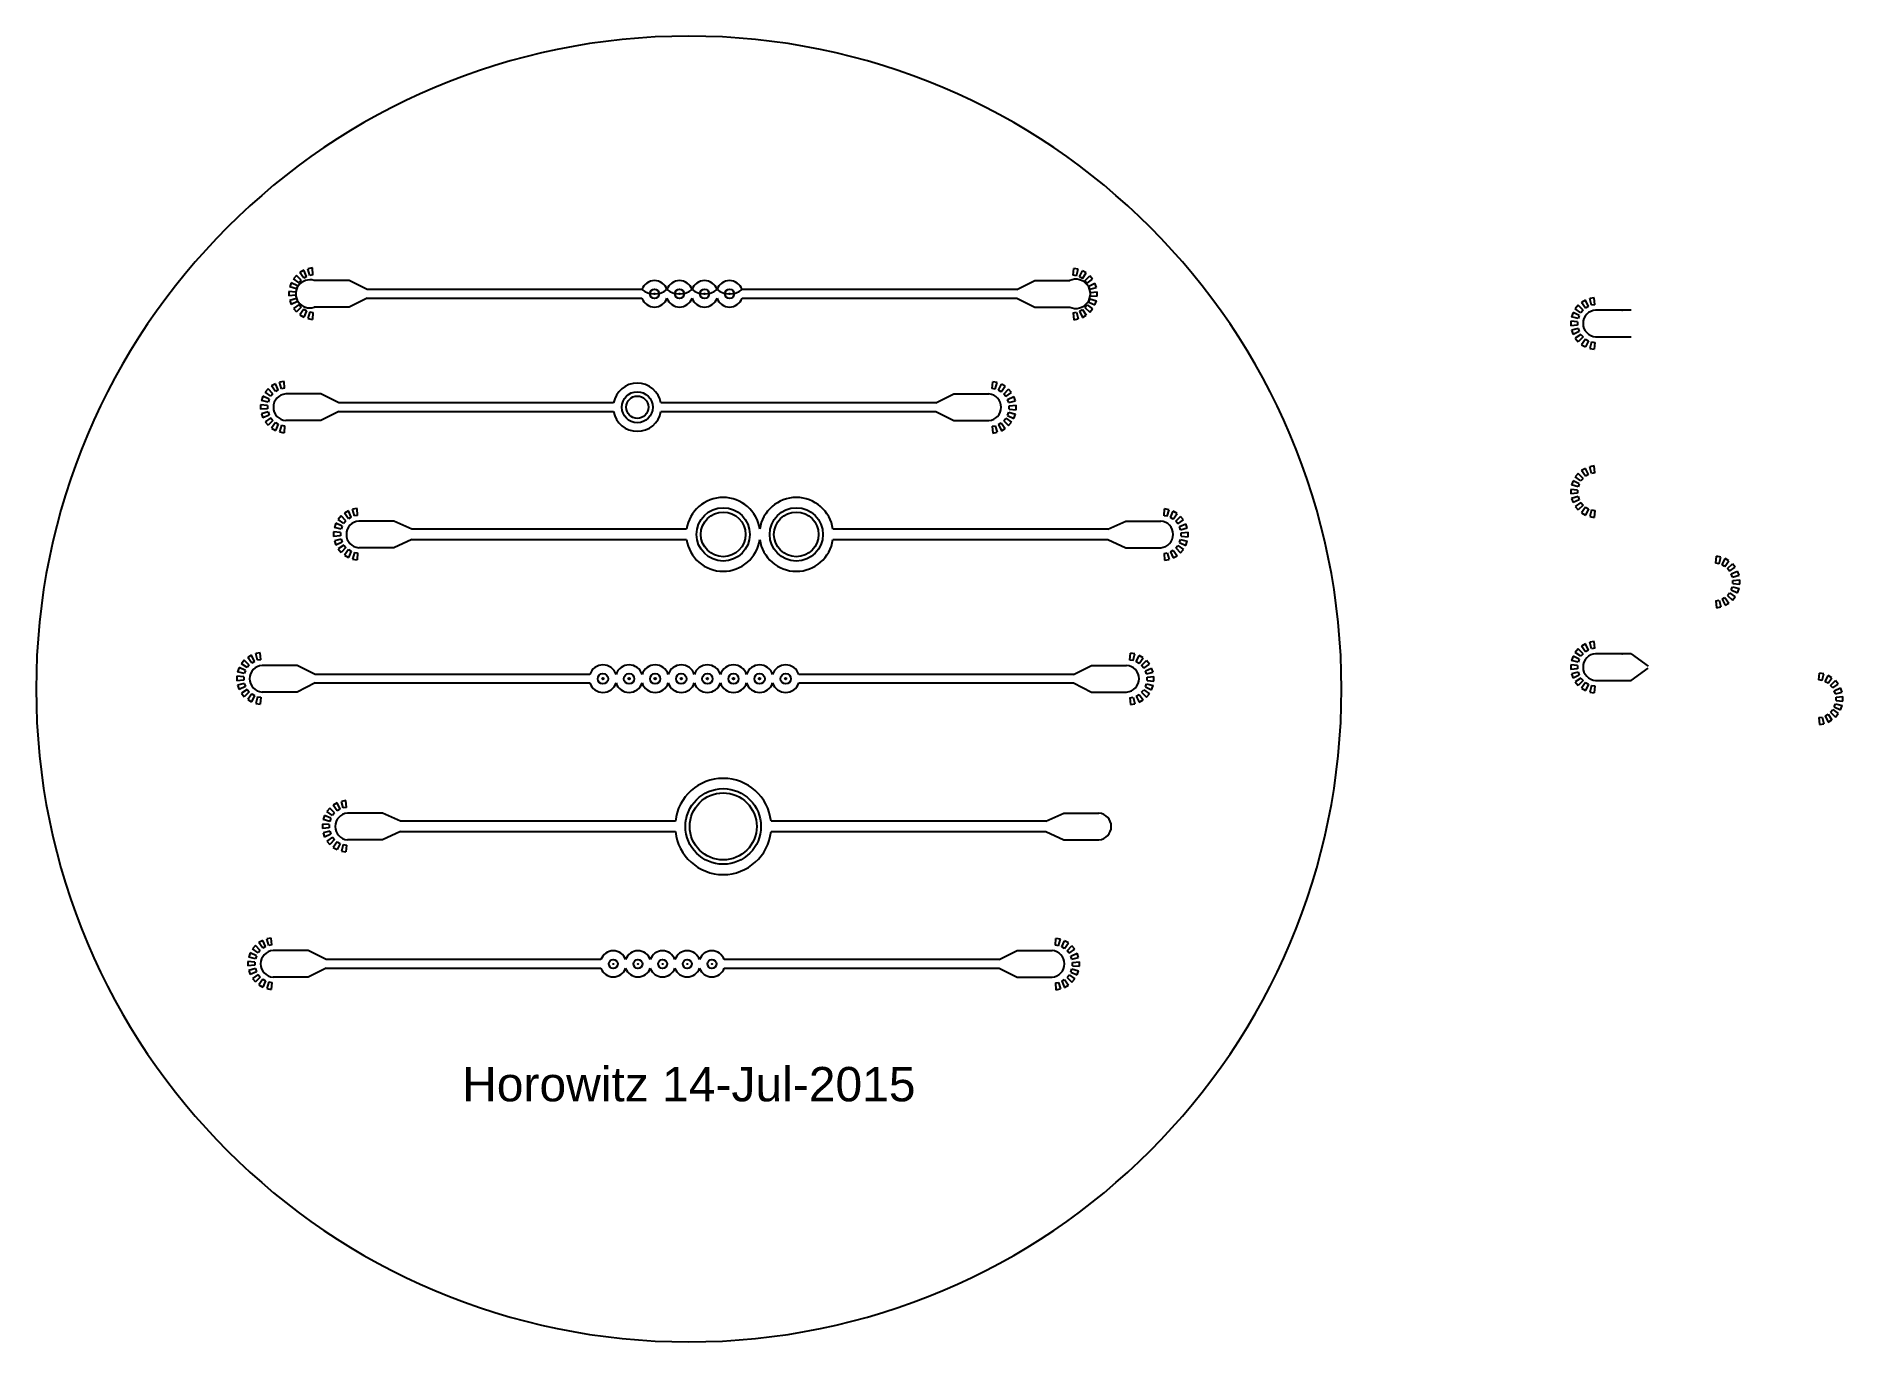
# Model space of a CAD drawing. Header units: inches. Extents: x -19000 to 33594, y -19000 to 19000.
import ezdxf
from ezdxf.enums import TextEntityAlignment as Align

# ---------------------------------------------------------------- set-up
doc = ezdxf.new("R2010")
doc.units = ezdxf.units.IN
doc.header["$MEASUREMENT"] = 0
doc.styles.get("Standard").update_dxf_attribs({"font": 'arial.ttf', "height": 1000})

msp = doc.modelspace()

# ---------------------------------------------------------------- texts
msp.add_text('Horowitz 14-Jul-2015', height=1000).set_placement((0, -12000), align=Align.CENTER)

# ---------------------------------------------------------------- linework, layer by layer
for p, q in [((-11210, 12185), (-11324, 12120)), ((-11210, 12185), (-11324, 12120)), ((-11209, 11956), (-11324, 12120)), ((-11209, 11956), (-11324, 12120)), ((-11126, 12004), (-11210, 12185)), ((-11126, 12004), (-11210, 12185)), ((-10959, 12253), (-11087, 12230)), ((-10959, 12253), (-11087, 12230)), ((-11036, 12037), (-11087, 12230)), ((-11036, 12037), (-11087, 12230)), ((-10941, 12053), (-10959, 12253)), ((-10941, 12053), (-10959, 12253)), ((11188, 12042), (11206, 12242)), ((11188, 12042), (11206, 12242)), ((11188, 12042), (11206, 12242)), ((11188, 12042), (11206, 12242)), ((11188, 12042), (11206, 12242)), ((11188, 12042), (11206, 12242)), ((11188, 12042), (11206, 12242)), ((11188, 12042), (11206, 12242)), ((11188, 12042), (11206, 12242)), ((11188, 12042), (11206, 12242)), ((11188, 12042), (11206, 12242)), ((11188, 12042), (11206, 12242)), ((11335, 12219), (11206, 12242)), ((11335, 12219), (11206, 12242)), ((11335, 12219), (11206, 12242)), ((11335, 12219), (11206, 12242)), ((11335, 12219), (11206, 12242)), ((11335, 12219), (11206, 12242)), ((11335, 12219), (11206, 12242)), ((11335, 12219), (11206, 12242)), ((11335, 12219), (11206, 12242)), ((11335, 12219), (11206, 12242)), ((11335, 12219), (11206, 12242)), ((11335, 12219), (11206, 12242)), ((11283, 12026), (11335, 12219)), ((11283, 12026), (11335, 12219)), ((11283, 12026), (11335, 12219)), ((11283, 12026), (11335, 12219)), ((11283, 12026), (11335, 12219)), ((11283, 12026), (11335, 12219)), ((11283, 12026), (11335, 12219)), ((11283, 12026), (11335, 12219)), ((11283, 12026), (11335, 12219)), ((11283, 12026), (11335, 12219)), ((11283, 12026), (11335, 12219)), ((11283, 12026), (11335, 12219)), ((11373, 11993), (11457, 12174)), ((11373, 11993), (11457, 12174)), ((11373, 11993), (11457, 12174)), ((11373, 11993), (11457, 12174)), ((11373, 11993), (11457, 12174)), ((11373, 11993), (11457, 12174)), ((11373, 11993), (11457, 12174)), ((11373, 11993), (11457, 12174)), ((11373, 11993), (11457, 12174)), ((11373, 11993), (11457, 12174)), ((11373, 11993), (11457, 12174)), ((11373, 11993), (11457, 12174)), ((11456, 11945), (11571, 12109)), ((11456, 11945), (11571, 12109)), ((11456, 11945), (11571, 12109)), ((11456, 11945), (11571, 12109)), ((11456, 11945), (11571, 12109)), ((11456, 11945), (11571, 12109)), ((11456, 11945), (11571, 12109)), ((11456, 11945), (11571, 12109)), ((11456, 11945), (11571, 12109)), ((11456, 11945), (11571, 12109)), ((11456, 11945), (11571, 12109)), ((11456, 11945), (11571, 12109)), ((11571, 12109), (11457, 12174)), ((11571, 12109), (11457, 12174)), ((11571, 12109), (11457, 12174)), ((11571, 12109), (11457, 12174)), ((11571, 12109), (11457, 12174)), ((11571, 12109), (11457, 12174)), ((11571, 12109), (11457, 12174)), ((11571, 12109), (11457, 12174)), ((11571, 12109), (11457, 12174)), ((11571, 12109), (11457, 12174)), ((11571, 12109), (11457, 12174)), ((11571, 12109), (11457, 12174)), ((-11441, 11553), (-11640, 11571)), ((-11640, 11571), (-11640, 11440)), ((-11441, 11553), (-11640, 11571)), ((-11640, 11571), (-11640, 11440)), ((-11573, 11822), (-11618, 11700)), ((-11573, 11822), (-11618, 11700)), ((-11425, 11648), (-11618, 11700)), ((-11425, 11648), (-11618, 11700)), ((-11392, 11738), (-11573, 11822)), ((-11392, 11738), (-11573, 11822)), ((-11424, 12036), (-11508, 11936)), ((-11424, 12036), (-11508, 11936)), ((-11344, 11821), (-11508, 11936)), ((-11344, 11821), (-11508, 11936)), ((-11392, 11738), (-11425, 11648)), ((-11392, 11738), (-11425, 11648)), ((-11282, 11894), (-11424, 12036)), ((-11282, 11894), (-11424, 12036)), ((-11282, 11894), (-11344, 11821)), ((-11282, 11894), (-11344, 11821)), ((-11126, 12004), (-11209, 11956)), ((-11126, 12004), (-11209, 11956)), ((-10941, 12053), (-11036, 12037)), ((-10941, 12053), (-11036, 12037)), ((-9889, 11888), (-10909, 11888)), ((-9889, 11888), (-10909, 11888)), ((-9364, 11625), (-9889, 11888)), ((-9364, 11625), (-9889, 11888)), ((-1364, 11625), (-9364, 11625)), ((-1364, 11625), (-9364, 11625)), ((9549, 11625), (1549, 11625)), ((9549, 11625), (1549, 11625)), ((9549, 11625), (10074, 11888)), ((9549, 11625), (10074, 11888)), ((10074, 11888), (11094, 11888)), ((10074, 11888), (11094, 11888)), ((11283, 12026), (11188, 12042)), ((11283, 12026), (11188, 12042)), ((11283, 12026), (11188, 12042)), ((11283, 12026), (11188, 12042)), ((11283, 12026), (11188, 12042)), ((11283, 12026), (11188, 12042)), ((11283, 12026), (11188, 12042)), ((11283, 12026), (11188, 12042)), ((11283, 12026), (11188, 12042)), ((11283, 12026), (11188, 12042)), ((11283, 12026), (11188, 12042)), ((11283, 12026), (11188, 12042)), ((11456, 11945), (11373, 11993)), ((11456, 11945), (11373, 11993)), ((11456, 11945), (11373, 11993)), ((11456, 11945), (11373, 11993)), ((11456, 11945), (11373, 11993)), ((11456, 11945), (11373, 11993)), ((11456, 11945), (11373, 11993)), ((11456, 11945), (11373, 11993)), ((11456, 11945), (11373, 11993)), ((11456, 11945), (11373, 11993)), ((11456, 11945), (11373, 11993)), ((11456, 11945), (11373, 11993)), ((11529, 11883), (11671, 12025)), ((11529, 11883), (11671, 12025)), ((11529, 11883), (11671, 12025)), ((11529, 11883), (11671, 12025)), ((11529, 11883), (11671, 12025)), ((11529, 11883), (11671, 12025)), ((11529, 11883), (11671, 12025)), ((11529, 11883), (11671, 12025)), ((11529, 11883), (11671, 12025)), ((11529, 11883), (11671, 12025)), ((11529, 11883), (11671, 12025)), ((11529, 11883), (11671, 12025)), ((11591, 11810), (11529, 11883)), ((11591, 11810), (11529, 11883)), ((11591, 11810), (11529, 11883)), ((11591, 11810), (11529, 11883)), ((11591, 11810), (11529, 11883)), ((11591, 11810), (11529, 11883)), ((11591, 11810), (11529, 11883)), ((11591, 11810), (11529, 11883)), ((11591, 11810), (11529, 11883)), ((11591, 11810), (11529, 11883)), ((11591, 11810), (11529, 11883)), ((11591, 11810), (11529, 11883)), ((11591, 11810), (11755, 11925)), ((11591, 11810), (11755, 11925)), ((11591, 11810), (11755, 11925)), ((11591, 11810), (11755, 11925)), ((11591, 11810), (11755, 11925)), ((11591, 11810), (11755, 11925)), ((11591, 11810), (11755, 11925)), ((11591, 11810), (11755, 11925)), ((11591, 11810), (11755, 11925)), ((11591, 11810), (11755, 11925)), ((11591, 11810), (11755, 11925)), ((11591, 11810), (11755, 11925)), ((11639, 11727), (11820, 11811)), ((11639, 11727), (11820, 11811)), ((11639, 11727), (11820, 11811)), ((11639, 11727), (11820, 11811)), ((11639, 11727), (11820, 11811)), ((11639, 11727), (11820, 11811)), ((11639, 11727), (11820, 11811)), ((11639, 11727), (11820, 11811)), ((11639, 11727), (11820, 11811)), ((11639, 11727), (11820, 11811)), ((11639, 11727), (11820, 11811)), ((11639, 11727), (11820, 11811)), ((11672, 11637), (11639, 11727)), ((11672, 11637), (11639, 11727)), ((11672, 11637), (11639, 11727)), ((11672, 11637), (11639, 11727)), ((11672, 11637), (11639, 11727)), ((11672, 11637), (11639, 11727)), ((11672, 11637), (11639, 11727)), ((11672, 11637), (11639, 11727)), ((11672, 11637), (11639, 11727)), ((11672, 11637), (11639, 11727)), ((11672, 11637), (11639, 11727)), ((11672, 11637), (11639, 11727)), ((11755, 11925), (11671, 12025)), ((11755, 11925), (11671, 12025)), ((11755, 11925), (11671, 12025)), ((11755, 11925), (11671, 12025)), ((11755, 11925), (11671, 12025)), ((11755, 11925), (11671, 12025)), ((11755, 11925), (11671, 12025)), ((11755, 11925), (11671, 12025)), ((11755, 11925), (11671, 12025)), ((11755, 11925), (11671, 12025)), ((11755, 11925), (11671, 12025)), ((11755, 11925), (11671, 12025)), ((11672, 11637), (11865, 11689)), ((11672, 11637), (11865, 11689)), ((11672, 11637), (11865, 11689)), ((11672, 11637), (11865, 11689)), ((11672, 11637), (11865, 11689)), ((11672, 11637), (11865, 11689)), ((11672, 11637), (11865, 11689)), ((11672, 11637), (11865, 11689)), ((11672, 11637), (11865, 11689)), ((11672, 11637), (11865, 11689)), ((11672, 11637), (11865, 11689)), ((11672, 11637), (11865, 11689)), ((11865, 11689), (11820, 11811)), ((11865, 11689), (11820, 11811)), ((11865, 11689), (11820, 11811)), ((11865, 11689), (11820, 11811)), ((11865, 11689), (11820, 11811)), ((11865, 11689), (11820, 11811)), ((11865, 11689), (11820, 11811)), ((11865, 11689), (11820, 11811)), ((11865, 11689), (11820, 11811)), ((11865, 11689), (11820, 11811)), ((11865, 11689), (11820, 11811)), ((11865, 11689), (11820, 11811)), ((-11441, 11458), (-11640, 11440)), ((-11441, 11458), (-11640, 11440)), ((-11425, 11363), (-11618, 11311)), ((-11425, 11363), (-11618, 11311)), ((-11618, 11311), (-11573, 11189)), ((-11618, 11311), (-11573, 11189)), ((-11392, 11273), (-11573, 11189)), ((-11392, 11273), (-11573, 11189)), ((-11344, 11190), (-11508, 11075)), ((-11508, 11075), (-11424, 10975)), ((-11441, 11553), (-11441, 11458)), ((-11441, 11553), (-11441, 11458)), ((-11425, 11363), (-11392, 11273)), ((-11425, 11363), (-11392, 11273)), ((-11282, 11117), (-11424, 10975)), ((-11344, 11190), (-11282, 11117)), ((-11209, 11055), (-11324, 10891)), ((-11209, 11055), (-11126, 11007)), ((-9889, 11112), (-10909, 11112)), ((-9364, 11375), (-9889, 11112)), ((-9364, 11375), (-1364, 11375)), ((-9364, 11375), (-1364, 11375)), ((1549, 11375), (9549, 11375)), ((1549, 11375), (9549, 11375)), ((9549, 11375), (10074, 11112)), ((10074, 11112), (11094, 11112)), ((11529, 11105), (11591, 11179)), ((11529, 11105), (11591, 11179)), ((11529, 11105), (11591, 11179)), ((11529, 11105), (11591, 11179)), ((11529, 11105), (11591, 11179)), ((11529, 11105), (11591, 11179)), ((11529, 11105), (11591, 11179)), ((11529, 11105), (11591, 11179)), ((11529, 11105), (11671, 10964)), ((11529, 11105), (11671, 10964)), ((11529, 11105), (11671, 10964)), ((11529, 11105), (11671, 10964)), ((11529, 11105), (11671, 10964)), ((11529, 11105), (11671, 10964)), ((11529, 11105), (11671, 10964)), ((11529, 11105), (11671, 10964)), ((11591, 11179), (11755, 11064)), ((11591, 11179), (11755, 11064)), ((11591, 11179), (11755, 11064)), ((11591, 11179), (11755, 11064)), ((11591, 11179), (11755, 11064)), ((11591, 11179), (11755, 11064)), ((11591, 11179), (11755, 11064)), ((11591, 11179), (11755, 11064)), ((11639, 11262), (11672, 11352)), ((11639, 11262), (11672, 11352)), ((11639, 11262), (11672, 11352)), ((11639, 11262), (11672, 11352)), ((11639, 11262), (11672, 11352)), ((11639, 11262), (11672, 11352)), ((11639, 11262), (11672, 11352)), ((11639, 11262), (11672, 11352)), ((11639, 11262), (11672, 11352)), ((11639, 11262), (11672, 11352)), ((11639, 11262), (11672, 11352)), ((11639, 11262), (11672, 11352)), ((11639, 11262), (11820, 11177)), ((11639, 11262), (11820, 11177)), ((11639, 11262), (11820, 11177)), ((11639, 11262), (11820, 11177)), ((11639, 11262), (11820, 11177)), ((11639, 11262), (11820, 11177)), ((11639, 11262), (11820, 11177)), ((11639, 11262), (11820, 11177)), ((11671, 10964), (11755, 11064)), ((11671, 10964), (11755, 11064)), ((11671, 10964), (11755, 11064)), ((11671, 10964), (11755, 11064)), ((11671, 10964), (11755, 11064)), ((11671, 10964), (11755, 11064)), ((11671, 10964), (11755, 11064)), ((11671, 10964), (11755, 11064)), ((11672, 11352), (11865, 11300)), ((11672, 11352), (11865, 11300)), ((11672, 11352), (11865, 11300)), ((11672, 11352), (11865, 11300)), ((11672, 11352), (11865, 11300)), ((11672, 11352), (11865, 11300)), ((11672, 11352), (11865, 11300)), ((11672, 11352), (11865, 11300)), ((11672, 11352), (11865, 11300)), ((11672, 11352), (11865, 11300)), ((11672, 11352), (11865, 11300)), ((11672, 11352), (11865, 11300)), ((11688, 11542), (11888, 11560)), ((11688, 11542), (11888, 11560)), ((11688, 11542), (11888, 11560)), ((11688, 11542), (11888, 11560)), ((11688, 11542), (11888, 11560)), ((11688, 11542), (11888, 11560)), ((11688, 11542), (11888, 11560)), ((11688, 11542), (11888, 11560)), ((11688, 11542), (11888, 11560)), ((11688, 11542), (11888, 11560)), ((11688, 11542), (11888, 11560)), ((11688, 11542), (11888, 11560)), ((11688, 11446), (11688, 11542)), ((11688, 11446), (11688, 11542)), ((11688, 11446), (11688, 11542)), ((11688, 11446), (11688, 11542)), ((11688, 11446), (11688, 11542)), ((11688, 11446), (11688, 11542)), ((11688, 11446), (11688, 11542)), ((11688, 11446), (11688, 11542)), ((11688, 11446), (11688, 11542)), ((11688, 11446), (11688, 11542)), ((11688, 11446), (11688, 11542)), ((11688, 11446), (11688, 11542)), ((11688, 11446), (11888, 11429)), ((11688, 11446), (11888, 11429)), ((11688, 11446), (11888, 11429)), ((11688, 11446), (11888, 11429)), ((11688, 11446), (11888, 11429)), ((11688, 11446), (11888, 11429)), ((11688, 11446), (11888, 11429)), ((11688, 11446), (11888, 11429)), ((11688, 11446), (11888, 11429)), ((11688, 11446), (11888, 11429)), ((11688, 11446), (11888, 11429)), ((11688, 11446), (11888, 11429)), ((11820, 11177), (11865, 11300)), ((11820, 11177), (11865, 11300)), ((11820, 11177), (11865, 11300)), ((11820, 11177), (11865, 11300)), ((11820, 11177), (11865, 11300)), ((11820, 11177), (11865, 11300)), ((11820, 11177), (11865, 11300)), ((11820, 11177), (11865, 11300)), ((11888, 11429), (11888, 11560)), ((11888, 11429), (11888, 11560)), ((11888, 11429), (11888, 11560)), ((11888, 11429), (11888, 11560)), ((11888, 11429), (11888, 11560)), ((11888, 11429), (11888, 11560)), ((11888, 11429), (11888, 11560)), ((11888, 11429), (11888, 11560)), ((11888, 11429), (11888, 11560)), ((11888, 11429), (11888, 11560)), ((11888, 11429), (11888, 11560)), ((11888, 11429), (11888, 11560)), ((25888, 11166), (25804, 11066)), ((25968, 10951), (25804, 11066)), ((26030, 11025), (25888, 11166)), ((26102, 11315), (25989, 11250)), ((26103, 11086), (25989, 11250)), ((26186, 11134), (26102, 11315)), ((26186, 11134), (26103, 11086)), ((26353, 11383), (26225, 11360)), ((26276, 11167), (26225, 11360)), ((26371, 11184), (26276, 11167)), ((26371, 11184), (26353, 11383)), ((-11324, 10891), (-11210, 10826)), ((-11126, 11007), (-11210, 10826)), ((-11036, 10974), (-11087, 10781)), ((-11087, 10781), (-10959, 10758)), ((-11036, 10974), (-10941, 10958)), ((-10941, 10958), (-10959, 10758)), ((11188, 10946), (11283, 10963)), ((11188, 10946), (11283, 10963)), ((11188, 10946), (11283, 10963)), ((11188, 10946), (11283, 10963)), ((11188, 10946), (11283, 10963)), ((11188, 10946), (11283, 10963)), ((11188, 10946), (11283, 10963)), ((11188, 10946), (11283, 10963)), ((11188, 10946), (11206, 10747)), ((11188, 10946), (11206, 10747)), ((11188, 10946), (11206, 10747)), ((11188, 10946), (11206, 10747)), ((11188, 10946), (11206, 10747)), ((11188, 10946), (11206, 10747)), ((11188, 10946), (11206, 10747)), ((11188, 10946), (11206, 10747)), ((11206, 10747), (11335, 10770)), ((11206, 10747), (11335, 10770)), ((11206, 10747), (11335, 10770)), ((11206, 10747), (11335, 10770)), ((11206, 10747), (11335, 10770)), ((11206, 10747), (11335, 10770)), ((11206, 10747), (11335, 10770)), ((11206, 10747), (11335, 10770)), ((11283, 10963), (11335, 10770)), ((11283, 10963), (11335, 10770)), ((11283, 10963), (11335, 10770)), ((11283, 10963), (11335, 10770)), ((11283, 10963), (11335, 10770)), ((11283, 10963), (11335, 10770)), ((11283, 10963), (11335, 10770)), ((11283, 10963), (11335, 10770)), ((11373, 10996), (11456, 11044)), ((11373, 10996), (11456, 11044)), ((11373, 10996), (11456, 11044)), ((11373, 10996), (11456, 11044)), ((11373, 10996), (11456, 11044)), ((11373, 10996), (11456, 11044)), ((11373, 10996), (11456, 11044)), ((11373, 10996), (11456, 11044)), ((11373, 10996), (11457, 10815)), ((11373, 10996), (11457, 10815)), ((11373, 10996), (11457, 10815)), ((11373, 10996), (11457, 10815)), ((11373, 10996), (11457, 10815)), ((11373, 10996), (11457, 10815)), ((11373, 10996), (11457, 10815)), ((11373, 10996), (11457, 10815)), ((11456, 11044), (11571, 10880)), ((11456, 11044), (11571, 10880)), ((11456, 11044), (11571, 10880)), ((11456, 11044), (11571, 10880)), ((11456, 11044), (11571, 10880)), ((11456, 11044), (11571, 10880)), ((11456, 11044), (11571, 10880)), ((11456, 11044), (11571, 10880)), ((11457, 10815), (11571, 10880)), ((11457, 10815), (11571, 10880)), ((11457, 10815), (11571, 10880)), ((11457, 10815), (11571, 10880)), ((11457, 10815), (11571, 10880)), ((11457, 10815), (11571, 10880)), ((11457, 10815), (11571, 10880)), ((11457, 10815), (11571, 10880)), ((25871, 10684), (25672, 10701)), ((25672, 10701), (25672, 10570)), ((25871, 10588), (25672, 10570)), ((25739, 10953), (25694, 10830)), ((25888, 10778), (25694, 10830)), ((25920, 10868), (25739, 10953)), ((25871, 10684), (25871, 10588)), ((25920, 10868), (25888, 10778)), ((26030, 11025), (25968, 10951)), ((27429, 11025), (26397, 11025)), ((25888, 10493), (25694, 10442)), ((25694, 10442), (25739, 10319)), ((25920, 10403), (25739, 10319)), ((25968, 10320), (25804, 10206)), ((25804, 10206), (25888, 10105)), ((25888, 10493), (25920, 10403)), ((26030, 10247), (25888, 10105)), ((25968, 10320), (26030, 10247)), ((26103, 10185), (25989, 10021)), ((25989, 10021), (26102, 9956)), ((26186, 10137), (26102, 9956)), ((26103, 10185), (26186, 10137)), ((26276, 10104), (26225, 9911)), ((26276, 10104), (26371, 10088)), ((26371, 10088), (26353, 9889)), ((26397, 10250), (27429, 10250)), ((26225, 9911), (26353, 9889)), ((-11783, 8953), (-11912, 8930)), ((-11766, 8753), (-11783, 8953)), ((8828, 8742), (8845, 8942)), ((8828, 8742), (8845, 8942)), ((8828, 8742), (8845, 8942)), ((8828, 8742), (8845, 8942)), ((8974, 8919), (8845, 8942)), ((8974, 8919), (8845, 8942)), ((8974, 8919), (8845, 8942)), ((8974, 8919), (8845, 8942)), ((-12398, 8522), (-12442, 8400)), ((-12216, 8438), (-12398, 8522)), ((-12248, 8736), (-12332, 8636)), ((-12168, 8521), (-12332, 8636)), ((-12216, 8438), (-12249, 8348)), ((-12107, 8594), (-12248, 8736)), ((-12107, 8594), (-12168, 8521)), ((-12035, 8885), (-12148, 8820)), ((-12033, 8656), (-12148, 8820)), ((-11950, 8704), (-12035, 8885)), ((-11950, 8704), (-12033, 8656)), ((-11860, 8737), (-11912, 8930)), ((-11766, 8753), (-11860, 8737)), ((-10714, 8588), (-11734, 8588)), ((-10189, 8325), (-10714, 8588)), ((7189, 8325), (7714, 8588)), ((7714, 8588), (8734, 8588)), ((8922, 8726), (8828, 8742)), ((8922, 8726), (8828, 8742)), ((8922, 8726), (8828, 8742)), ((8922, 8726), (8828, 8742)), ((8922, 8726), (8974, 8919)), ((8922, 8726), (8974, 8919)), ((8922, 8726), (8974, 8919)), ((8922, 8726), (8974, 8919)), ((9013, 8693), (9097, 8874)), ((9013, 8693), (9097, 8874)), ((9013, 8693), (9097, 8874)), ((9013, 8693), (9097, 8874)), ((9096, 8645), (9013, 8693)), ((9096, 8645), (9013, 8693)), ((9096, 8645), (9013, 8693)), ((9096, 8645), (9013, 8693)), ((9096, 8645), (9210, 8809)), ((9096, 8645), (9210, 8809)), ((9096, 8645), (9210, 8809)), ((9096, 8645), (9210, 8809)), ((9210, 8809), (9097, 8874)), ((9210, 8809), (9097, 8874)), ((9210, 8809), (9097, 8874)), ((9210, 8809), (9097, 8874)), ((9169, 8583), (9310, 8725)), ((9169, 8583), (9310, 8725)), ((9169, 8583), (9310, 8725)), ((9169, 8583), (9310, 8725)), ((9231, 8510), (9169, 8583)), ((9231, 8510), (9169, 8583)), ((9231, 8510), (9169, 8583)), ((9231, 8510), (9169, 8583)), ((9231, 8510), (9394, 8625)), ((9231, 8510), (9394, 8625)), ((9231, 8510), (9394, 8625)), ((9231, 8510), (9394, 8625)), ((9279, 8427), (9460, 8511)), ((9279, 8427), (9460, 8511)), ((9279, 8427), (9460, 8511)), ((9279, 8427), (9460, 8511)), ((9311, 8337), (9279, 8427)), ((9311, 8337), (9279, 8427)), ((9311, 8337), (9279, 8427)), ((9311, 8337), (9279, 8427)), ((9394, 8625), (9310, 8725)), ((9394, 8625), (9310, 8725)), ((9394, 8625), (9310, 8725)), ((9394, 8625), (9310, 8725)), ((9505, 8389), (9460, 8511)), ((9505, 8389), (9460, 8511)), ((9505, 8389), (9460, 8511)), ((9505, 8389), (9460, 8511)), ((-12266, 8253), (-12465, 8271)), ((-12465, 8271), (-12465, 8140)), ((-12266, 8158), (-12465, 8140)), ((-12249, 8348), (-12442, 8400)), ((-12249, 8063), (-12442, 8011)), ((-12442, 8011), (-12398, 7889)), ((-12216, 7973), (-12398, 7889)), ((-12168, 7890), (-12332, 7775)), ((-12266, 8253), (-12266, 8158)), ((-12249, 8063), (-12216, 7973)), ((-12168, 7890), (-12107, 7817)), ((-10189, 8075), (-10714, 7812)), ((-2189, 8325), (-10189, 8325)), ((-10189, 8075), (-2189, 8075)), ((7189, 8325), (-811, 8325)), ((-811, 8075), (7189, 8075)), ((7189, 8075), (7714, 7812)), ((9279, 7962), (9311, 8052)), ((9279, 7962), (9311, 8052)), ((9279, 7962), (9311, 8052)), ((9279, 7962), (9311, 8052)), ((9279, 7962), (9460, 7877)), ((9279, 7962), (9460, 7877)), ((9279, 7962), (9460, 7877)), ((9279, 7962), (9460, 7877)), ((9311, 8337), (9505, 8389)), ((9311, 8337), (9505, 8389)), ((9311, 8337), (9505, 8389)), ((9311, 8337), (9505, 8389)), ((9311, 8052), (9505, 8000)), ((9311, 8052), (9505, 8000)), ((9311, 8052), (9505, 8000)), ((9311, 8052), (9505, 8000)), ((9328, 8242), (9527, 8260)), ((9328, 8242), (9527, 8260)), ((9328, 8242), (9527, 8260)), ((9328, 8242), (9527, 8260)), ((9328, 8146), (9328, 8242)), ((9328, 8146), (9328, 8242)), ((9328, 8146), (9328, 8242)), ((9328, 8146), (9328, 8242)), ((9328, 8146), (9527, 8129)), ((9328, 8146), (9527, 8129)), ((9328, 8146), (9527, 8129)), ((9328, 8146), (9527, 8129)), ((9460, 7877), (9505, 8000)), ((9460, 7877), (9505, 8000)), ((9460, 7877), (9505, 8000)), ((9460, 7877), (9505, 8000)), ((9527, 8129), (9527, 8260)), ((9527, 8129), (9527, 8260)), ((9527, 8129), (9527, 8260)), ((9527, 8129), (9527, 8260)), ((-12332, 7775), (-12248, 7675)), ((-12107, 7817), (-12248, 7675)), ((-12033, 7755), (-12148, 7591)), ((-12148, 7591), (-12035, 7526)), ((-11950, 7707), (-12035, 7526)), ((-12033, 7755), (-11950, 7707)), ((-11860, 7674), (-11912, 7481)), ((-11912, 7481), (-11783, 7458)), ((-11860, 7674), (-11766, 7658)), ((-11766, 7658), (-11783, 7458)), ((-10714, 7812), (-11734, 7812)), ((7714, 7812), (8734, 7812)), ((8828, 7646), (8922, 7663)), ((8828, 7646), (8922, 7663)), ((8828, 7646), (8922, 7663)), ((8828, 7646), (8922, 7663)), ((8828, 7646), (8845, 7447)), ((8828, 7646), (8845, 7447)), ((8828, 7646), (8845, 7447)), ((8828, 7646), (8845, 7447)), ((8845, 7447), (8974, 7470)), ((8845, 7447), (8974, 7470)), ((8845, 7447), (8974, 7470)), ((8845, 7447), (8974, 7470)), ((8922, 7663), (8974, 7470)), ((8922, 7663), (8974, 7470)), ((8922, 7663), (8974, 7470)), ((8922, 7663), (8974, 7470)), ((9013, 7696), (9096, 7744)), ((9013, 7696), (9096, 7744)), ((9013, 7696), (9096, 7744)), ((9013, 7696), (9096, 7744)), ((9013, 7696), (9097, 7515)), ((9013, 7696), (9097, 7515)), ((9013, 7696), (9097, 7515)), ((9013, 7696), (9097, 7515)), ((9096, 7744), (9210, 7580)), ((9096, 7744), (9210, 7580)), ((9096, 7744), (9210, 7580)), ((9096, 7744), (9210, 7580)), ((9097, 7515), (9210, 7580)), ((9097, 7515), (9210, 7580)), ((9097, 7515), (9210, 7580)), ((9097, 7515), (9210, 7580)), ((9169, 7805), (9231, 7879)), ((9169, 7805), (9231, 7879)), ((9169, 7805), (9231, 7879)), ((9169, 7805), (9231, 7879)), ((9169, 7805), (9310, 7664)), ((9169, 7805), (9310, 7664)), ((9169, 7805), (9310, 7664)), ((9169, 7805), (9310, 7664)), ((9231, 7879), (9394, 7764)), ((9231, 7879), (9394, 7764)), ((9231, 7879), (9394, 7764)), ((9231, 7879), (9394, 7764)), ((9310, 7664), (9394, 7764)), ((9310, 7664), (9394, 7764)), ((9310, 7664), (9394, 7764)), ((9310, 7664), (9394, 7764)), ((26102, 6422), (25989, 6357)), ((26103, 6193), (25989, 6357)), ((26186, 6241), (26102, 6422)), ((26353, 6490), (26225, 6467)), ((26276, 6274), (26225, 6467)), ((26371, 6290), (26353, 6490)), ((25871, 5790), (25672, 5808)), ((25672, 5808), (25672, 5677)), ((25739, 6059), (25694, 5937)), ((25888, 5885), (25694, 5937)), ((25920, 5975), (25739, 6059)), ((25888, 6273), (25804, 6173)), ((25968, 6058), (25804, 6173)), ((25871, 5790), (25871, 5695)), ((26030, 6131), (25888, 6273)), ((25920, 5975), (25888, 5885)), ((26030, 6131), (25968, 6058)), ((26186, 6241), (26103, 6193)), ((26371, 6290), (26276, 6274)), ((25871, 5695), (25672, 5677)), ((25888, 5600), (25694, 5548)), ((25694, 5548), (25739, 5426)), ((25920, 5510), (25739, 5426)), ((25968, 5427), (25804, 5312)), ((25804, 5312), (25888, 5212)), ((25888, 5600), (25920, 5510)), ((26030, 5354), (25888, 5212)), ((25968, 5427), (26030, 5354)), ((26103, 5292), (25989, 5128)), ((26103, 5292), (26186, 5244)), ((-10273, 4822), (-10318, 4700)), ((-10092, 4738), (-10273, 4822)), ((-10124, 5036), (-10208, 4936)), ((-10044, 4821), (-10208, 4936)), ((-10092, 4738), (-10125, 4648)), ((-9983, 4894), (-10124, 5036)), ((-9983, 4894), (-10044, 4821)), ((-9911, 5185), (-10024, 5120)), ((-9909, 4956), (-10024, 5120)), ((-9826, 5004), (-9911, 5185)), ((-9826, 5004), (-9909, 4956)), ((-9659, 5253), (-9788, 5230)), ((-9736, 5037), (-9788, 5230)), ((-9642, 5053), (-9736, 5037)), ((-9642, 5053), (-9659, 5253)), ((-8589, 4888), (-9609, 4888)), ((-8064, 4650), (-8589, 4888)), ((12194, 4650), (12718, 4888)), ((12718, 4888), (13738, 4888)), ((13833, 5042), (13850, 5242)), ((13833, 5042), (13850, 5242)), ((13833, 5042), (13850, 5242)), ((13833, 5042), (13850, 5242)), ((13927, 5026), (13833, 5042)), ((13927, 5026), (13833, 5042)), ((13927, 5026), (13833, 5042)), ((13927, 5026), (13833, 5042)), ((13979, 5219), (13850, 5242)), ((13979, 5219), (13850, 5242)), ((13979, 5219), (13850, 5242)), ((13979, 5219), (13850, 5242)), ((13927, 5026), (13979, 5219)), ((13927, 5026), (13979, 5219)), ((13927, 5026), (13979, 5219)), ((13927, 5026), (13979, 5219)), ((14017, 4993), (14102, 5174)), ((14017, 4993), (14102, 5174)), ((14017, 4993), (14102, 5174)), ((14017, 4993), (14102, 5174)), ((14100, 4945), (14017, 4993)), ((14100, 4945), (14017, 4993)), ((14100, 4945), (14017, 4993)), ((14100, 4945), (14017, 4993)), ((14100, 4945), (14215, 5109)), ((14100, 4945), (14215, 5109)), ((14100, 4945), (14215, 5109)), ((14100, 4945), (14215, 5109)), ((14215, 5109), (14102, 5174)), ((14215, 5109), (14102, 5174)), ((14215, 5109), (14102, 5174)), ((14215, 5109), (14102, 5174)), ((14174, 4883), (14315, 5025)), ((14174, 4883), (14315, 5025)), ((14174, 4883), (14315, 5025)), ((14174, 4883), (14315, 5025)), ((14235, 4810), (14174, 4883)), ((14235, 4810), (14174, 4883)), ((14235, 4810), (14174, 4883)), ((14235, 4810), (14174, 4883)), ((14235, 4810), (14399, 4925)), ((14235, 4810), (14399, 4925)), ((14235, 4810), (14399, 4925)), ((14235, 4810), (14399, 4925)), ((14283, 4727), (14465, 4811)), ((14283, 4727), (14465, 4811)), ((14283, 4727), (14465, 4811)), ((14283, 4727), (14465, 4811)), ((14399, 4925), (14315, 5025)), ((14399, 4925), (14315, 5025)), ((14399, 4925), (14315, 5025)), ((14399, 4925), (14315, 5025)), ((14509, 4689), (14465, 4811)), ((14509, 4689), (14465, 4811)), ((14509, 4689), (14465, 4811)), ((14509, 4689), (14465, 4811)), ((25989, 5128), (26102, 5063)), ((26186, 5244), (26102, 5063)), ((26276, 5211), (26225, 5018)), ((26225, 5018), (26353, 4995)), ((26276, 5211), (26371, 5195)), ((26371, 5195), (26353, 4995)), ((-10142, 4553), (-10341, 4571)), ((-10341, 4571), (-10341, 4440)), ((-10142, 4458), (-10341, 4440)), ((-10125, 4648), (-10318, 4700)), ((-10125, 4363), (-10318, 4311)), ((-10318, 4311), (-10273, 4189)), ((-10092, 4273), (-10273, 4189)), ((-10142, 4553), (-10142, 4458)), ((-10125, 4363), (-10092, 4273)), ((-8064, 4350), (-8589, 4112)), ((-64, 4650), (-8064, 4650)), ((-8064, 4350), (-64, 4350)), ((12194, 4650), (4193, 4650)), ((4193, 4350), (12194, 4350)), ((12194, 4350), (12718, 4112)), ((14316, 4637), (14283, 4727)), ((14316, 4637), (14283, 4727)), ((14316, 4637), (14283, 4727)), ((14316, 4637), (14283, 4727)), ((14283, 4262), (14316, 4352)), ((14283, 4262), (14316, 4352)), ((14283, 4262), (14316, 4352)), ((14283, 4262), (14316, 4352)), ((14283, 4262), (14465, 4177)), ((14283, 4262), (14465, 4177)), ((14283, 4262), (14465, 4177)), ((14283, 4262), (14465, 4177)), ((14316, 4637), (14509, 4689)), ((14316, 4637), (14509, 4689)), ((14316, 4637), (14509, 4689)), ((14316, 4637), (14509, 4689)), ((14316, 4352), (14509, 4300)), ((14316, 4352), (14509, 4300)), ((14316, 4352), (14509, 4300)), ((14316, 4352), (14509, 4300)), ((14333, 4542), (14532, 4560)), ((14333, 4542), (14532, 4560)), ((14333, 4542), (14532, 4560)), ((14333, 4542), (14532, 4560)), ((14333, 4446), (14333, 4542)), ((14333, 4446), (14333, 4542)), ((14333, 4446), (14333, 4542)), ((14333, 4446), (14333, 4542)), ((14333, 4446), (14532, 4429)), ((14333, 4446), (14532, 4429)), ((14333, 4446), (14532, 4429)), ((14333, 4446), (14532, 4429)), ((14465, 4177), (14509, 4300)), ((14465, 4177), (14509, 4300)), ((14465, 4177), (14509, 4300)), ((14465, 4177), (14509, 4300)), ((14532, 4429), (14532, 4560)), ((14532, 4429), (14532, 4560)), ((14532, 4429), (14532, 4560)), ((14532, 4429), (14532, 4560)), ((-10044, 4190), (-10208, 4075)), ((-10208, 4075), (-10124, 3975)), ((-9983, 4117), (-10124, 3975)), ((-10044, 4190), (-9983, 4117)), ((-9909, 4055), (-10024, 3891)), ((-10024, 3891), (-9911, 3826)), ((-9826, 4007), (-9911, 3826)), ((-9909, 4055), (-9826, 4007)), ((-9736, 3974), (-9788, 3781)), ((-9788, 3781), (-9659, 3758)), ((-9736, 3974), (-9642, 3958)), ((-9642, 3958), (-9659, 3758)), ((-8589, 4112), (-9609, 4112)), ((12718, 4112), (13738, 4112)), ((13833, 3946), (13927, 3963)), ((13833, 3946), (13927, 3963)), ((13833, 3946), (13927, 3963)), ((13833, 3946), (13927, 3963)), ((13833, 3946), (13850, 3747)), ((13833, 3946), (13850, 3747)), ((13833, 3946), (13850, 3747)), ((13833, 3946), (13850, 3747)), ((13850, 3747), (13979, 3770)), ((13850, 3747), (13979, 3770)), ((13850, 3747), (13979, 3770)), ((13850, 3747), (13979, 3770)), ((13927, 3963), (13979, 3770)), ((13927, 3963), (13979, 3770)), ((13927, 3963), (13979, 3770)), ((13927, 3963), (13979, 3770)), ((14017, 3996), (14100, 4044)), ((14017, 3996), (14100, 4044)), ((14017, 3996), (14100, 4044)), ((14017, 3996), (14100, 4044)), ((14017, 3996), (14102, 3815)), ((14017, 3996), (14102, 3815)), ((14017, 3996), (14102, 3815)), ((14017, 3996), (14102, 3815)), ((14100, 4044), (14215, 3880)), ((14100, 4044), (14215, 3880)), ((14100, 4044), (14215, 3880)), ((14100, 4044), (14215, 3880)), ((14102, 3815), (14215, 3880)), ((14102, 3815), (14215, 3880)), ((14102, 3815), (14215, 3880)), ((14102, 3815), (14215, 3880)), ((14174, 4105), (14235, 4179)), ((14174, 4105), (14235, 4179)), ((14174, 4105), (14235, 4179)), ((14174, 4105), (14235, 4179)), ((14174, 4105), (14315, 3964)), ((14174, 4105), (14315, 3964)), ((14174, 4105), (14315, 3964)), ((14174, 4105), (14315, 3964)), ((14235, 4179), (14399, 4064)), ((14235, 4179), (14399, 4064)), ((14235, 4179), (14399, 4064)), ((14235, 4179), (14399, 4064)), ((14315, 3964), (14399, 4064)), ((14315, 3964), (14399, 4064)), ((14315, 3964), (14399, 4064)), ((14315, 3964), (14399, 4064)), ((29894, 3662), (29912, 3862)), ((29894, 3662), (29912, 3862)), ((29894, 3662), (29912, 3862)), ((29894, 3662), (29912, 3862)), ((29894, 3662), (29912, 3862)), ((29894, 3662), (29912, 3862)), ((29894, 3662), (29912, 3862)), ((29894, 3662), (29912, 3862)), ((30041, 3839), (29912, 3862)), ((30041, 3839), (29912, 3862)), ((30041, 3839), (29912, 3862)), ((30041, 3839), (29912, 3862)), ((30041, 3839), (29912, 3862)), ((30041, 3839), (29912, 3862)), ((30041, 3839), (29912, 3862)), ((30041, 3839), (29912, 3862)), ((29989, 3646), (30041, 3839)), ((29989, 3646), (30041, 3839)), ((29989, 3646), (30041, 3839)), ((29989, 3646), (30041, 3839)), ((29989, 3646), (30041, 3839)), ((29989, 3646), (30041, 3839)), ((29989, 3646), (30041, 3839)), ((29989, 3646), (30041, 3839)), ((30079, 3613), (30163, 3794)), ((30079, 3613), (30163, 3794)), ((30079, 3613), (30163, 3794)), ((30079, 3613), (30163, 3794)), ((30079, 3613), (30163, 3794)), ((30079, 3613), (30163, 3794)), ((30079, 3613), (30163, 3794)), ((30079, 3613), (30163, 3794)), ((30162, 3565), (30277, 3729)), ((30162, 3565), (30277, 3729)), ((30162, 3565), (30277, 3729)), ((30162, 3565), (30277, 3729)), ((30162, 3565), (30277, 3729)), ((30162, 3565), (30277, 3729)), ((30162, 3565), (30277, 3729)), ((30162, 3565), (30277, 3729)), ((30277, 3729), (30163, 3794)), ((30277, 3729), (30163, 3794)), ((30277, 3729), (30163, 3794)), ((30277, 3729), (30163, 3794)), ((30277, 3729), (30163, 3794)), ((30277, 3729), (30163, 3794)), ((30277, 3729), (30163, 3794)), ((30277, 3729), (30163, 3794)), ((29989, 3646), (29894, 3662)), ((29989, 3646), (29894, 3662)), ((29989, 3646), (29894, 3662)), ((29989, 3646), (29894, 3662)), ((29989, 3646), (29894, 3662)), ((29989, 3646), (29894, 3662)), ((29989, 3646), (29894, 3662)), ((29989, 3646), (29894, 3662)), ((30162, 3565), (30079, 3613)), ((30162, 3565), (30079, 3613)), ((30162, 3565), (30079, 3613)), ((30162, 3565), (30079, 3613)), ((30162, 3565), (30079, 3613)), ((30162, 3565), (30079, 3613)), ((30162, 3565), (30079, 3613)), ((30162, 3565), (30079, 3613)), ((30235, 3503), (30377, 3645)), ((30235, 3503), (30377, 3645)), ((30235, 3503), (30377, 3645)), ((30235, 3503), (30377, 3645)), ((30235, 3503), (30377, 3645)), ((30235, 3503), (30377, 3645)), ((30235, 3503), (30377, 3645)), ((30235, 3503), (30377, 3645)), ((30297, 3430), (30235, 3503)), ((30297, 3430), (30235, 3503)), ((30297, 3430), (30235, 3503)), ((30297, 3430), (30235, 3503)), ((30297, 3430), (30235, 3503)), ((30297, 3430), (30235, 3503)), ((30297, 3430), (30235, 3503)), ((30297, 3430), (30235, 3503)), ((30297, 3430), (30461, 3545)), ((30297, 3430), (30461, 3545)), ((30297, 3430), (30461, 3545)), ((30297, 3430), (30461, 3545)), ((30297, 3430), (30461, 3545)), ((30297, 3430), (30461, 3545)), ((30297, 3430), (30461, 3545)), ((30297, 3430), (30461, 3545)), ((30345, 3347), (30526, 3431)), ((30345, 3347), (30526, 3431)), ((30345, 3347), (30526, 3431)), ((30345, 3347), (30526, 3431)), ((30345, 3347), (30526, 3431)), ((30345, 3347), (30526, 3431)), ((30345, 3347), (30526, 3431)), ((30345, 3347), (30526, 3431)), ((30378, 3257), (30345, 3347)), ((30378, 3257), (30345, 3347)), ((30378, 3257), (30345, 3347)), ((30378, 3257), (30345, 3347)), ((30378, 3257), (30345, 3347)), ((30378, 3257), (30345, 3347)), ((30378, 3257), (30345, 3347)), ((30378, 3257), (30345, 3347)), ((30461, 3545), (30377, 3645)), ((30461, 3545), (30377, 3645)), ((30461, 3545), (30377, 3645)), ((30461, 3545), (30377, 3645)), ((30461, 3545), (30377, 3645)), ((30461, 3545), (30377, 3645)), ((30461, 3545), (30377, 3645)), ((30461, 3545), (30377, 3645)), ((30378, 3257), (30571, 3309)), ((30378, 3257), (30571, 3309)), ((30378, 3257), (30571, 3309)), ((30378, 3257), (30571, 3309)), ((30378, 3257), (30571, 3309)), ((30378, 3257), (30571, 3309)), ((30378, 3257), (30571, 3309)), ((30378, 3257), (30571, 3309)), ((30394, 3162), (30594, 3180)), ((30394, 3162), (30594, 3180)), ((30394, 3162), (30594, 3180)), ((30394, 3162), (30594, 3180)), ((30394, 3162), (30594, 3180)), ((30394, 3162), (30594, 3180)), ((30394, 3162), (30594, 3180)), ((30394, 3162), (30594, 3180)), ((30394, 3066), (30394, 3162)), ((30394, 3066), (30394, 3162)), ((30394, 3066), (30394, 3162)), ((30394, 3066), (30394, 3162)), ((30394, 3066), (30394, 3162)), ((30394, 3066), (30394, 3162)), ((30394, 3066), (30394, 3162)), ((30394, 3066), (30394, 3162)), ((30571, 3309), (30526, 3431)), ((30571, 3309), (30526, 3431)), ((30571, 3309), (30526, 3431)), ((30571, 3309), (30526, 3431)), ((30571, 3309), (30526, 3431)), ((30571, 3309), (30526, 3431)), ((30571, 3309), (30526, 3431)), ((30571, 3309), (30526, 3431)), ((30594, 3049), (30594, 3180)), ((30594, 3049), (30594, 3180)), ((30594, 3049), (30594, 3180)), ((30594, 3049), (30594, 3180)), ((30594, 3049), (30594, 3180)), ((30594, 3049), (30594, 3180)), ((30594, 3049), (30594, 3180)), ((30594, 3049), (30594, 3180)), ((30079, 2616), (30162, 2664)), ((30079, 2616), (30162, 2664)), ((30079, 2616), (30162, 2664)), ((30079, 2616), (30162, 2664)), ((30079, 2616), (30162, 2664)), ((30079, 2616), (30162, 2664)), ((30079, 2616), (30162, 2664)), ((30079, 2616), (30162, 2664)), ((30162, 2664), (30277, 2500)), ((30162, 2664), (30277, 2500)), ((30162, 2664), (30277, 2500)), ((30162, 2664), (30277, 2500)), ((30162, 2664), (30277, 2500)), ((30162, 2664), (30277, 2500)), ((30162, 2664), (30277, 2500)), ((30162, 2664), (30277, 2500)), ((30235, 2725), (30297, 2799)), ((30235, 2725), (30297, 2799)), ((30235, 2725), (30297, 2799)), ((30235, 2725), (30297, 2799)), ((30235, 2725), (30297, 2799)), ((30235, 2725), (30297, 2799)), ((30235, 2725), (30297, 2799)), ((30235, 2725), (30297, 2799)), ((30235, 2725), (30377, 2584)), ((30235, 2725), (30377, 2584)), ((30235, 2725), (30377, 2584)), ((30235, 2725), (30377, 2584)), ((30235, 2725), (30377, 2584)), ((30235, 2725), (30377, 2584)), ((30235, 2725), (30377, 2584)), ((30235, 2725), (30377, 2584)), ((30297, 2799), (30461, 2684)), ((30297, 2799), (30461, 2684)), ((30297, 2799), (30461, 2684)), ((30297, 2799), (30461, 2684)), ((30297, 2799), (30461, 2684)), ((30297, 2799), (30461, 2684)), ((30297, 2799), (30461, 2684)), ((30297, 2799), (30461, 2684)), ((30345, 2882), (30378, 2972)), ((30345, 2882), (30378, 2972)), ((30345, 2882), (30378, 2972)), ((30345, 2882), (30378, 2972)), ((30345, 2882), (30378, 2972)), ((30345, 2882), (30378, 2972)), ((30345, 2882), (30378, 2972)), ((30345, 2882), (30378, 2972)), ((30345, 2882), (30526, 2797)), ((30345, 2882), (30526, 2797)), ((30345, 2882), (30526, 2797)), ((30345, 2882), (30526, 2797)), ((30345, 2882), (30526, 2797)), ((30345, 2882), (30526, 2797)), ((30345, 2882), (30526, 2797)), ((30345, 2882), (30526, 2797)), ((30377, 2584), (30461, 2684)), ((30377, 2584), (30461, 2684)), ((30377, 2584), (30461, 2684)), ((30377, 2584), (30461, 2684)), ((30377, 2584), (30461, 2684)), ((30377, 2584), (30461, 2684)), ((30377, 2584), (30461, 2684)), ((30377, 2584), (30461, 2684)), ((30378, 2972), (30571, 2920)), ((30378, 2972), (30571, 2920)), ((30378, 2972), (30571, 2920)), ((30378, 2972), (30571, 2920)), ((30378, 2972), (30571, 2920)), ((30378, 2972), (30571, 2920)), ((30378, 2972), (30571, 2920)), ((30378, 2972), (30571, 2920)), ((30394, 3066), (30594, 3049)), ((30394, 3066), (30594, 3049)), ((30394, 3066), (30594, 3049)), ((30394, 3066), (30594, 3049)), ((30394, 3066), (30594, 3049)), ((30394, 3066), (30594, 3049)), ((30394, 3066), (30594, 3049)), ((30394, 3066), (30594, 3049)), ((30526, 2797), (30571, 2920)), ((30526, 2797), (30571, 2920)), ((30526, 2797), (30571, 2920)), ((30526, 2797), (30571, 2920)), ((30526, 2797), (30571, 2920)), ((30526, 2797), (30571, 2920)), ((30526, 2797), (30571, 2920)), ((30526, 2797), (30571, 2920)), ((29894, 2566), (29989, 2583)), ((29894, 2566), (29989, 2583)), ((29894, 2566), (29989, 2583)), ((29894, 2566), (29989, 2583)), ((29894, 2566), (29989, 2583)), ((29894, 2566), (29989, 2583)), ((29894, 2566), (29989, 2583)), ((29894, 2566), (29989, 2583)), ((29894, 2566), (29912, 2367)), ((29894, 2566), (29912, 2367)), ((29894, 2566), (29912, 2367)), ((29894, 2566), (29912, 2367)), ((29894, 2566), (29912, 2367)), ((29894, 2566), (29912, 2367)), ((29894, 2566), (29912, 2367)), ((29894, 2566), (29912, 2367)), ((29912, 2367), (30041, 2390)), ((29912, 2367), (30041, 2390)), ((29912, 2367), (30041, 2390)), ((29912, 2367), (30041, 2390)), ((29912, 2367), (30041, 2390)), ((29912, 2367), (30041, 2390)), ((29912, 2367), (30041, 2390)), ((29912, 2367), (30041, 2390)), ((29989, 2583), (30041, 2390)), ((29989, 2583), (30041, 2390)), ((29989, 2583), (30041, 2390)), ((29989, 2583), (30041, 2390)), ((29989, 2583), (30041, 2390)), ((29989, 2583), (30041, 2390)), ((29989, 2583), (30041, 2390)), ((29989, 2583), (30041, 2390)), ((30079, 2616), (30163, 2435)), ((30079, 2616), (30163, 2435)), ((30079, 2616), (30163, 2435)), ((30079, 2616), (30163, 2435)), ((30079, 2616), (30163, 2435)), ((30079, 2616), (30163, 2435)), ((30079, 2616), (30163, 2435)), ((30079, 2616), (30163, 2435)), ((30163, 2435), (30277, 2500)), ((30163, 2435), (30277, 2500)), ((30163, 2435), (30277, 2500)), ((30163, 2435), (30277, 2500)), ((30163, 2435), (30277, 2500)), ((30163, 2435), (30277, 2500)), ((30163, 2435), (30277, 2500)), ((30163, 2435), (30277, 2500)), ((-12475, 1053), (-12603, 1030)), ((-12457, 853), (-12475, 1053)), ((25888, 1166), (25804, 1066)), ((25968, 951), (25804, 1066)), ((26030, 1025), (25888, 1166)), ((26102, 1315), (25989, 1250)), ((26103, 1086), (25989, 1250)), ((26186, 1134), (26102, 1315)), ((26186, 1134), (26103, 1086)), ((26353, 1383), (26225, 1360)), ((26276, 1167), (26225, 1360)), ((26371, 1184), (26276, 1167)), ((26371, 1184), (26353, 1383)), ((-13089, 622), (-13134, 500)), ((-12908, 538), (-13089, 622)), ((-12940, 836), (-13024, 736)), ((-12860, 621), (-13024, 736)), ((-12798, 694), (-12940, 836)), ((-12908, 538), (-12940, 448)), ((-12798, 694), (-12860, 621)), ((-12726, 985), (-12839, 920)), ((-12725, 756), (-12839, 920)), ((-12642, 804), (-12726, 985)), ((-12642, 804), (-12725, 756)), ((-12552, 837), (-12603, 1030)), ((-12457, 853), (-12552, 837)), ((-11405, 688), (-12425, 688)), ((-10880, 425), (-11405, 688)), ((11200, 425), (11724, 688)), ((11724, 688), (12744, 688)), ((12839, 842), (12856, 1042)), ((12839, 842), (12856, 1042)), ((12839, 842), (12856, 1042)), ((12839, 842), (12856, 1042)), ((12839, 842), (12856, 1042)), ((12839, 842), (12856, 1042)), ((12839, 842), (12856, 1042)), ((12839, 842), (12856, 1042)), ((12933, 826), (12839, 842)), ((12933, 826), (12839, 842)), ((12933, 826), (12839, 842)), ((12933, 826), (12839, 842)), ((12933, 826), (12839, 842)), ((12933, 826), (12839, 842)), ((12933, 826), (12839, 842)), ((12933, 826), (12839, 842)), ((12985, 1019), (12856, 1042)), ((12985, 1019), (12856, 1042)), ((12985, 1019), (12856, 1042)), ((12985, 1019), (12856, 1042)), ((12985, 1019), (12856, 1042)), ((12985, 1019), (12856, 1042)), ((12985, 1019), (12856, 1042)), ((12985, 1019), (12856, 1042)), ((12933, 826), (12985, 1019)), ((12933, 826), (12985, 1019)), ((12933, 826), (12985, 1019)), ((12933, 826), (12985, 1019)), ((12933, 826), (12985, 1019)), ((12933, 826), (12985, 1019)), ((12933, 826), (12985, 1019)), ((12933, 826), (12985, 1019)), ((13023, 793), (13108, 974)), ((13023, 793), (13108, 974)), ((13023, 793), (13108, 974)), ((13023, 793), (13108, 974)), ((13023, 793), (13108, 974)), ((13023, 793), (13108, 974)), ((13023, 793), (13108, 974)), ((13023, 793), (13108, 974)), ((13106, 745), (13023, 793)), ((13106, 745), (13023, 793)), ((13106, 745), (13023, 793)), ((13106, 745), (13023, 793)), ((13106, 745), (13023, 793)), ((13106, 745), (13023, 793)), ((13106, 745), (13023, 793)), ((13106, 745), (13023, 793)), ((13106, 745), (13221, 909)), ((13106, 745), (13221, 909)), ((13106, 745), (13221, 909)), ((13106, 745), (13221, 909)), ((13106, 745), (13221, 909)), ((13106, 745), (13221, 909)), ((13106, 745), (13221, 909)), ((13106, 745), (13221, 909)), ((13221, 909), (13108, 974)), ((13221, 909), (13108, 974)), ((13221, 909), (13108, 974)), ((13221, 909), (13108, 974)), ((13221, 909), (13108, 974)), ((13221, 909), (13108, 974)), ((13221, 909), (13108, 974)), ((13221, 909), (13108, 974)), ((13180, 683), (13321, 825)), ((13180, 683), (13321, 825)), ((13180, 683), (13321, 825)), ((13180, 683), (13321, 825)), ((13180, 683), (13321, 825)), ((13180, 683), (13321, 825)), ((13180, 683), (13321, 825)), ((13180, 683), (13321, 825)), ((13241, 610), (13180, 683)), ((13241, 610), (13180, 683)), ((13241, 610), (13180, 683)), ((13241, 610), (13180, 683)), ((13241, 610), (13180, 683)), ((13241, 610), (13180, 683)), ((13241, 610), (13180, 683)), ((13241, 610), (13180, 683)), ((13241, 610), (13405, 725)), ((13241, 610), (13405, 725)), ((13241, 610), (13405, 725)), ((13241, 610), (13405, 725)), ((13241, 610), (13405, 725)), ((13241, 610), (13405, 725)), ((13241, 610), (13405, 725)), ((13241, 610), (13405, 725)), ((13289, 527), (13471, 611)), ((13289, 527), (13471, 611)), ((13289, 527), (13471, 611)), ((13289, 527), (13471, 611)), ((13289, 527), (13471, 611)), ((13289, 527), (13471, 611)), ((13289, 527), (13471, 611)), ((13289, 527), (13471, 611)), ((13322, 437), (13289, 527)), ((13322, 437), (13289, 527)), ((13322, 437), (13289, 527)), ((13322, 437), (13289, 527)), ((13322, 437), (13289, 527)), ((13322, 437), (13289, 527)), ((13322, 437), (13289, 527)), ((13322, 437), (13289, 527)), ((13405, 725), (13321, 825)), ((13405, 725), (13321, 825)), ((13405, 725), (13321, 825)), ((13405, 725), (13321, 825)), ((13405, 725), (13321, 825)), ((13405, 725), (13321, 825)), ((13405, 725), (13321, 825)), ((13405, 725), (13321, 825)), ((13515, 489), (13471, 611)), ((13515, 489), (13471, 611)), ((13515, 489), (13471, 611)), ((13515, 489), (13471, 611)), ((13515, 489), (13471, 611)), ((13515, 489), (13471, 611)), ((13515, 489), (13471, 611)), ((13515, 489), (13471, 611)), ((25871, 684), (25672, 701)), ((25672, 701), (25672, 570)), ((25871, 588), (25672, 570)), ((25739, 953), (25694, 830)), ((25888, 778), (25694, 830)), ((25920, 868), (25739, 953)), ((25871, 684), (25871, 588)), ((25920, 868), (25888, 778)), ((26030, 1025), (25968, 951)), ((27429, 1025), (26397, 1025)), ((27429, 1025), (27929, 668)), ((27429, 250), (27929, 608)), ((-12957, 353), (-13156, 371)), ((-13156, 371), (-13156, 240)), ((-12957, 258), (-13156, 240)), ((-12940, 448), (-13134, 500)), ((-12940, 163), (-13134, 111)), ((-13134, 111), (-13089, -11)), ((-12908, 73), (-13089, -11)), ((-12957, 353), (-12957, 258)), ((-12940, 163), (-12908, 73)), ((-10880, 175), (-11405, -88)), ((-2880, 425), (-10880, 425)), ((-10880, 175), (-2880, 175)), ((11200, 425), (3200, 425)), ((3200, 175), (11200, 175)), ((11200, 175), (11724, -88)), ((13289, 62), (13322, 152)), ((13289, 62), (13322, 152)), ((13289, 62), (13322, 152)), ((13289, 62), (13322, 152)), ((13289, 62), (13322, 152)), ((13289, 62), (13322, 152)), ((13289, 62), (13322, 152)), ((13289, 62), (13322, 152)), ((13289, 62), (13471, -23)), ((13289, 62), (13471, -23)), ((13289, 62), (13471, -23)), ((13289, 62), (13471, -23)), ((13289, 62), (13471, -23)), ((13289, 62), (13471, -23)), ((13289, 62), (13471, -23)), ((13289, 62), (13471, -23)), ((13322, 437), (13515, 489)), ((13322, 437), (13515, 489)), ((13322, 437), (13515, 489)), ((13322, 437), (13515, 489)), ((13322, 437), (13515, 489)), ((13322, 437), (13515, 489)), ((13322, 437), (13515, 489)), ((13322, 437), (13515, 489)), ((13322, 152), (13515, 100)), ((13322, 152), (13515, 100)), ((13322, 152), (13515, 100)), ((13322, 152), (13515, 100)), ((13322, 152), (13515, 100)), ((13322, 152), (13515, 100)), ((13322, 152), (13515, 100)), ((13322, 152), (13515, 100)), ((13339, 342), (13538, 360)), ((13339, 342), (13538, 360)), ((13339, 342), (13538, 360)), ((13339, 342), (13538, 360)), ((13339, 342), (13538, 360)), ((13339, 342), (13538, 360)), ((13339, 342), (13538, 360)), ((13339, 342), (13538, 360)), ((13339, 246), (13339, 342)), ((13339, 246), (13339, 342)), ((13339, 246), (13339, 342)), ((13339, 246), (13339, 342)), ((13339, 246), (13339, 342)), ((13339, 246), (13339, 342)), ((13339, 246), (13339, 342)), ((13339, 246), (13339, 342)), ((13339, 246), (13538, 229)), ((13339, 246), (13538, 229)), ((13339, 246), (13538, 229)), ((13339, 246), (13538, 229)), ((13339, 246), (13538, 229)), ((13339, 246), (13538, 229)), ((13339, 246), (13538, 229)), ((13339, 246), (13538, 229)), ((13471, -23), (13515, 100)), ((13471, -23), (13515, 100)), ((13471, -23), (13515, 100)), ((13471, -23), (13515, 100)), ((13471, -23), (13515, 100)), ((13471, -23), (13515, 100)), ((13471, -23), (13515, 100)), ((13471, -23), (13515, 100)), ((13538, 229), (13538, 360)), ((13538, 229), (13538, 360)), ((13538, 229), (13538, 360)), ((13538, 229), (13538, 360)), ((13538, 229), (13538, 360)), ((13538, 229), (13538, 360)), ((13538, 229), (13538, 360)), ((13538, 229), (13538, 360)), ((25888, 493), (25694, 442)), ((25694, 442), (25739, 319)), ((25920, 403), (25739, 319)), ((25968, 320), (25804, 206)), ((25804, 206), (25888, 105)), ((25888, 493), (25920, 403)), ((26030, 247), (25888, 105)), ((25968, 320), (26030, 247)), ((26103, 185), (25989, 21)), ((25989, 21), (26102, -44)), ((26186, 137), (26102, -44)), ((26103, 185), (26186, 137)), ((26276, 104), (26225, -89)), ((26276, 104), (26371, 88)), ((26371, 88), (26353, -111)), ((26397, 250), (27429, 250)), ((32894, 262), (32912, 462)), ((32989, 246), (32894, 262)), ((33041, 439), (32912, 462)), ((32989, 246), (33041, 439)), ((33079, 213), (33163, 394)), ((33162, 165), (33079, 213)), ((33162, 165), (33277, 329)), ((33277, 329), (33163, 394)), ((33235, 103), (33377, 245)), ((33297, 30), (33235, 103)), ((33297, 30), (33461, 145)), ((33345, -53), (33526, 31)), ((33461, 145), (33377, 245)), ((33571, -91), (33526, 31)), ((-12860, -10), (-13024, -125)), ((-13024, -125), (-12940, -225)), ((-12798, -83), (-12940, -225)), ((-12860, -10), (-12798, -83)), ((-12725, -145), (-12839, -309)), ((-12839, -309), (-12726, -374)), ((-12642, -193), (-12726, -374)), ((-12725, -145), (-12642, -193)), ((-12552, -226), (-12603, -419)), ((-12603, -419), (-12475, -442)), ((-12552, -226), (-12457, -242)), ((-12457, -242), (-12475, -442)), ((-11405, -88), (-12425, -88)), ((11724, -88), (12744, -88)), ((12839, -254), (12933, -237)), ((12839, -254), (12933, -237)), ((12839, -254), (12933, -237)), ((12839, -254), (12933, -237)), ((12839, -254), (12933, -237)), ((12839, -254), (12933, -237)), ((12839, -254), (12933, -237)), ((12839, -254), (12933, -237)), ((12839, -254), (12856, -453)), ((12839, -254), (12856, -453)), ((12839, -254), (12856, -453)), ((12839, -254), (12856, -453)), ((12839, -254), (12856, -453)), ((12839, -254), (12856, -453)), ((12839, -254), (12856, -453)), ((12839, -254), (12856, -453)), ((12856, -453), (12985, -430)), ((12856, -453), (12985, -430)), ((12856, -453), (12985, -430)), ((12856, -453), (12985, -430)), ((12856, -453), (12985, -430)), ((12856, -453), (12985, -430)), ((12856, -453), (12985, -430)), ((12856, -453), (12985, -430)), ((12933, -237), (12985, -430)), ((12933, -237), (12985, -430)), ((12933, -237), (12985, -430)), ((12933, -237), (12985, -430)), ((12933, -237), (12985, -430)), ((12933, -237), (12985, -430)), ((12933, -237), (12985, -430)), ((12933, -237), (12985, -430)), ((13023, -204), (13106, -156)), ((13023, -204), (13106, -156)), ((13023, -204), (13106, -156)), ((13023, -204), (13106, -156)), ((13023, -204), (13106, -156)), ((13023, -204), (13106, -156)), ((13023, -204), (13106, -156)), ((13023, -204), (13106, -156)), ((13023, -204), (13108, -385)), ((13023, -204), (13108, -385)), ((13023, -204), (13108, -385)), ((13023, -204), (13108, -385)), ((13023, -204), (13108, -385)), ((13023, -204), (13108, -385)), ((13023, -204), (13108, -385)), ((13023, -204), (13108, -385)), ((13106, -156), (13221, -320)), ((13106, -156), (13221, -320)), ((13106, -156), (13221, -320)), ((13106, -156), (13221, -320)), ((13106, -156), (13221, -320)), ((13106, -156), (13221, -320)), ((13106, -156), (13221, -320)), ((13106, -156), (13221, -320)), ((13108, -385), (13221, -320)), ((13108, -385), (13221, -320)), ((13108, -385), (13221, -320)), ((13108, -385), (13221, -320)), ((13108, -385), (13221, -320)), ((13108, -385), (13221, -320)), ((13108, -385), (13221, -320)), ((13108, -385), (13221, -320)), ((13180, -95), (13241, -21)), ((13180, -95), (13241, -21)), ((13180, -95), (13241, -21)), ((13180, -95), (13241, -21)), ((13180, -95), (13241, -21)), ((13180, -95), (13241, -21)), ((13180, -95), (13241, -21)), ((13180, -95), (13241, -21)), ((13180, -95), (13321, -236)), ((13180, -95), (13321, -236)), ((13180, -95), (13321, -236)), ((13180, -95), (13321, -236)), ((13180, -95), (13321, -236)), ((13180, -95), (13321, -236)), ((13180, -95), (13321, -236)), ((13180, -95), (13321, -236)), ((13241, -21), (13405, -136)), ((13241, -21), (13405, -136)), ((13241, -21), (13405, -136)), ((13241, -21), (13405, -136)), ((13241, -21), (13405, -136)), ((13241, -21), (13405, -136)), ((13241, -21), (13405, -136)), ((13241, -21), (13405, -136)), ((13321, -236), (13405, -136)), ((13321, -236), (13405, -136)), ((13321, -236), (13405, -136)), ((13321, -236), (13405, -136)), ((13321, -236), (13405, -136)), ((13321, -236), (13405, -136)), ((13321, -236), (13405, -136)), ((13321, -236), (13405, -136)), ((26225, -89), (26353, -111)), ((33378, -143), (33345, -53)), ((33345, -518), (33378, -428)), ((33345, -518), (33526, -603)), ((33378, -143), (33571, -91)), ((33378, -428), (33571, -480)), ((33394, -238), (33594, -220)), ((33394, -334), (33394, -238)), ((33394, -334), (33594, -351)), ((33526, -603), (33571, -480)), ((33594, -351), (33594, -220)), ((32894, -834), (32989, -817)), ((32894, -834), (32912, -1033)), ((32912, -1033), (33041, -1010)), ((32989, -817), (33041, -1010)), ((33079, -784), (33162, -736)), ((33079, -784), (33163, -965)), ((33162, -736), (33277, -900)), ((33163, -965), (33277, -900)), ((33235, -675), (33297, -601)), ((33235, -675), (33377, -816)), ((33297, -601), (33461, -716)), ((33377, -816), (33461, -716)), ((-10601, -3678), (-10646, -3800)), ((-10420, -3762), (-10601, -3678)), ((-10451, -3464), (-10536, -3564)), ((-10372, -3679), (-10536, -3564)), ((-10310, -3606), (-10451, -3464)), ((-10310, -3606), (-10372, -3679)), ((-10238, -3315), (-10351, -3380)), ((-10237, -3544), (-10351, -3380)), ((-10154, -3496), (-10238, -3315)), ((-10154, -3496), (-10237, -3544)), ((-9987, -3247), (-10115, -3270)), ((-10063, -3463), (-10115, -3270)), ((-9969, -3447), (-10063, -3463)), ((-9969, -3447), (-9987, -3247)), ((-8917, -3612), (-9937, -3612)), ((-8392, -3850), (-8917, -3612)), ((10392, -3850), (10917, -3612)), ((10917, -3612), (11937, -3612)), ((-10469, -3947), (-10668, -3929)), ((-10668, -3929), (-10668, -4060)), ((-10469, -4042), (-10668, -4060)), ((-10452, -3852), (-10646, -3800)), ((-10452, -4137), (-10646, -4189)), ((-10646, -4189), (-10601, -4311)), ((-10469, -3947), (-10469, -4042)), ((-10420, -3762), (-10452, -3852)), ((-10452, -4137), (-10420, -4227)), ((-8392, -4150), (-8917, -4388)), ((-392, -3850), (-8392, -3850)), ((-8392, -4150), (-392, -4150)), ((10392, -3850), (2392, -3850)), ((2392, -4150), (10392, -4150)), ((10392, -4150), (10917, -4388)), ((-10420, -4227), (-10601, -4311)), ((-10372, -4310), (-10536, -4425)), ((-10536, -4425), (-10451, -4525)), ((-10310, -4383), (-10451, -4525)), ((-10372, -4310), (-10310, -4383)), ((-10237, -4445), (-10351, -4609)), ((-10351, -4609), (-10238, -4674)), ((-10154, -4493), (-10238, -4674)), ((-10237, -4445), (-10154, -4493)), ((-10063, -4526), (-10115, -4719)), ((-10115, -4719), (-9987, -4742)), ((-10063, -4526), (-9969, -4542)), ((-9969, -4542), (-9987, -4742)), ((-8917, -4388), (-9937, -4388)), ((10917, -4388), (11937, -4388)), ((-12405, -7315), (-12518, -7380)), ((-12321, -7496), (-12405, -7315)), ((-12154, -7247), (-12282, -7270)), ((-12230, -7463), (-12282, -7270)), ((-12136, -7447), (-12154, -7247)), ((10669, -7458), (10686, -7258)), ((10669, -7458), (10686, -7258)), ((10669, -7458), (10686, -7258)), ((10669, -7458), (10686, -7258)), ((10815, -7281), (10686, -7258)), ((10815, -7281), (10686, -7258)), ((10815, -7281), (10686, -7258)), ((10815, -7281), (10686, -7258)), ((10763, -7474), (10815, -7281)), ((10763, -7474), (10815, -7281)), ((10763, -7474), (10815, -7281)), ((10763, -7474), (10815, -7281)), ((10854, -7507), (10938, -7326)), ((10854, -7507), (10938, -7326)), ((10854, -7507), (10938, -7326)), ((10854, -7507), (10938, -7326)), ((11051, -7391), (10938, -7326)), ((11051, -7391), (10938, -7326)), ((11051, -7391), (10938, -7326)), ((11051, -7391), (10938, -7326)), ((-12768, -7678), (-12813, -7800)), ((-12619, -7852), (-12813, -7800)), ((-12587, -7762), (-12768, -7678)), ((-12618, -7464), (-12703, -7564)), ((-12539, -7679), (-12703, -7564)), ((-12587, -7762), (-12619, -7852)), ((-12477, -7606), (-12618, -7464)), ((-12477, -7606), (-12539, -7679)), ((-12404, -7544), (-12518, -7380)), ((-12321, -7496), (-12404, -7544)), ((-12136, -7447), (-12230, -7463)), ((-11084, -7612), (-12104, -7612)), ((-10559, -7875), (-11084, -7612)), ((-2559, -7875), (-10559, -7875)), ((9030, -7875), (1030, -7875)), ((9030, -7875), (9555, -7612)), ((9555, -7612), (10575, -7612)), ((10763, -7474), (10669, -7458)), ((10763, -7474), (10669, -7458)), ((10763, -7474), (10669, -7458)), ((10763, -7474), (10669, -7458)), ((10937, -7555), (10854, -7507)), ((10937, -7555), (10854, -7507)), ((10937, -7555), (10854, -7507)), ((10937, -7555), (10854, -7507)), ((10937, -7555), (11051, -7391)), ((10937, -7555), (11051, -7391)), ((10937, -7555), (11051, -7391)), ((10937, -7555), (11051, -7391)), ((11010, -7617), (11151, -7475)), ((11010, -7617), (11151, -7475)), ((11010, -7617), (11151, -7475)), ((11010, -7617), (11151, -7475)), ((11072, -7690), (11010, -7617)), ((11072, -7690), (11010, -7617)), ((11072, -7690), (11010, -7617)), ((11072, -7690), (11010, -7617)), ((11072, -7690), (11235, -7575)), ((11072, -7690), (11235, -7575)), ((11072, -7690), (11235, -7575)), ((11072, -7690), (11235, -7575)), ((11120, -7773), (11301, -7689)), ((11120, -7773), (11301, -7689)), ((11120, -7773), (11301, -7689)), ((11120, -7773), (11301, -7689)), ((11152, -7863), (11120, -7773)), ((11152, -7863), (11120, -7773)), ((11152, -7863), (11120, -7773)), ((11152, -7863), (11120, -7773)), ((11235, -7575), (11151, -7475)), ((11235, -7575), (11151, -7475)), ((11235, -7575), (11151, -7475)), ((11235, -7575), (11151, -7475)), ((11152, -7863), (11346, -7811)), ((11152, -7863), (11346, -7811)), ((11152, -7863), (11346, -7811)), ((11152, -7863), (11346, -7811)), ((11346, -7811), (11301, -7689)), ((11346, -7811), (11301, -7689)), ((11346, -7811), (11301, -7689)), ((11346, -7811), (11301, -7689)), ((-12636, -7947), (-12835, -7929)), ((-12835, -7929), (-12835, -8060)), ((-12636, -8042), (-12835, -8060)), ((-12619, -8137), (-12813, -8189)), ((-12813, -8189), (-12768, -8311)), ((-12587, -8227), (-12768, -8311)), ((-12539, -8310), (-12703, -8425)), ((-12636, -7947), (-12636, -8042)), ((-12619, -8137), (-12587, -8227)), ((-12477, -8383), (-12618, -8525)), ((-12539, -8310), (-12477, -8383)), ((-11084, -8388), (-12104, -8388)), ((-10559, -8125), (-11084, -8388)), ((-10559, -8125), (-2559, -8125)), ((1030, -8125), (9030, -8125)), ((9030, -8125), (9555, -8388)), ((9555, -8388), (10575, -8388)), ((11010, -8395), (11072, -8321)), ((11010, -8395), (11072, -8321)), ((11010, -8395), (11072, -8321)), ((11010, -8395), (11072, -8321)), ((11010, -8395), (11151, -8536)), ((11010, -8395), (11151, -8536)), ((11010, -8395), (11151, -8536)), ((11010, -8395), (11151, -8536)), ((11072, -8321), (11235, -8436)), ((11072, -8321), (11235, -8436)), ((11072, -8321), (11235, -8436)), ((11072, -8321), (11235, -8436)), ((11120, -8238), (11152, -8148)), ((11120, -8238), (11152, -8148)), ((11120, -8238), (11152, -8148)), ((11120, -8238), (11152, -8148)), ((11120, -8238), (11301, -8323)), ((11120, -8238), (11301, -8323)), ((11120, -8238), (11301, -8323)), ((11120, -8238), (11301, -8323)), ((11152, -8148), (11346, -8200)), ((11152, -8148), (11346, -8200)), ((11152, -8148), (11346, -8200)), ((11152, -8148), (11346, -8200)), ((11169, -7958), (11368, -7940)), ((11169, -7958), (11368, -7940)), ((11169, -7958), (11368, -7940)), ((11169, -7958), (11368, -7940)), ((11169, -8054), (11169, -7958)), ((11169, -8054), (11169, -7958)), ((11169, -8054), (11169, -7958)), ((11169, -8054), (11169, -7958)), ((11169, -8054), (11368, -8071)), ((11169, -8054), (11368, -8071)), ((11169, -8054), (11368, -8071)), ((11169, -8054), (11368, -8071)), ((11301, -8323), (11346, -8200)), ((11301, -8323), (11346, -8200)), ((11301, -8323), (11346, -8200)), ((11301, -8323), (11346, -8200)), ((11368, -8071), (11368, -7940)), ((11368, -8071), (11368, -7940)), ((11368, -8071), (11368, -7940)), ((11368, -8071), (11368, -7940)), ((-12703, -8425), (-12618, -8525)), ((-12404, -8445), (-12518, -8609)), ((-12518, -8609), (-12405, -8674)), ((-12321, -8493), (-12405, -8674)), ((-12404, -8445), (-12321, -8493)), ((-12230, -8526), (-12282, -8719)), ((-12282, -8719), (-12154, -8742)), ((-12230, -8526), (-12136, -8542)), ((-12136, -8542), (-12154, -8742)), ((10669, -8554), (10763, -8537)), ((10669, -8554), (10763, -8537)), ((10669, -8554), (10763, -8537)), ((10669, -8554), (10763, -8537)), ((10669, -8554), (10686, -8753)), ((10669, -8554), (10686, -8753)), ((10669, -8554), (10686, -8753)), ((10669, -8554), (10686, -8753)), ((10686, -8753), (10815, -8730)), ((10686, -8753), (10815, -8730)), ((10686, -8753), (10815, -8730)), ((10686, -8753), (10815, -8730)), ((10763, -8537), (10815, -8730)), ((10763, -8537), (10815, -8730)), ((10763, -8537), (10815, -8730)), ((10763, -8537), (10815, -8730)), ((10854, -8504), (10937, -8456)), ((10854, -8504), (10937, -8456)), ((10854, -8504), (10937, -8456)), ((10854, -8504), (10937, -8456)), ((10854, -8504), (10938, -8685)), ((10854, -8504), (10938, -8685)), ((10854, -8504), (10938, -8685)), ((10854, -8504), (10938, -8685)), ((10937, -8456), (11051, -8620)), ((10937, -8456), (11051, -8620)), ((10937, -8456), (11051, -8620)), ((10937, -8456), (11051, -8620)), ((10938, -8685), (11051, -8620)), ((10938, -8685), (11051, -8620)), ((10938, -8685), (11051, -8620)), ((10938, -8685), (11051, -8620)), ((11151, -8536), (11235, -8436)), ((11151, -8536), (11235, -8436)), ((11151, -8536), (11235, -8436)), ((11151, -8536), (11235, -8436))]:
    msp.add_line(p, q)
for centre, radius in [((0, 0), 19000), ((-1000, 11500), 135), ((-1000, 11500), 135), ((-272, 11500), 135), ((-272, 11500), 135), ((457, 11500), 135), ((457, 11500), 135), ((1185, 11500), 135), ((1185, 11500), 135), ((-1000, 11500), 10), ((-1000, 11500), 10), ((-272, 11500), 10), ((-272, 11500), 10), ((457, 11500), 10), ((457, 11500), 10), ((1185, 11500), 10), ((1185, 11500), 10), ((-1500, 8200), 450), ((-1500, 8200), 325), ((1000, 4500), 775), ((3129, 4500), 775), ((1000, 4500), 650), ((3129, 4500), 650), ((-2500, 300), 150), ((-2500, 300), 25), ((-1740, 300), 150), ((-1740, 300), 25), ((-980, 300), 150), ((-980, 300), 25), ((-220, 300), 150), ((-220, 300), 25), ((540, 300), 150), ((540, 300), 25), ((1300, 300), 150), ((1300, 300), 25), ((2060, 300), 150), ((2060, 300), 25), ((2820, 300), 150), ((2820, 300), 25), ((1000, -4000), 1100), ((1000, -4000), 975), ((-2200, -8000), 130), ((-1482, -8000), 130), ((-765, -8000), 130), ((-47, -8000), 130), ((671, -8000), 130), ((-2200, -8000), 5), ((-1482, -8000), 5), ((-765, -8000), 5), ((-47, -8000), 5), ((671, -8000), 5)]:
    msp.add_circle(centre, radius)
for centre, radius, start, end in [((-11036, 11500), 408, 71.897, 288.103), ((-1000, 11500), 385, 18.9457, 161.0543), ((-1000, 12093), 593, 232.1086, 307.8914), ((-272, 11500), 385, 18.9459, 161.0541), ((-272, 12093), 593, 232.1082, 307.8918), ((457, 11500), 385, 18.9459, 161.0541), ((457, 12093), 593, 232.1082, 307.8918), ((1185, 11500), 385, 18.9459, 161.0541), ((1185, 12093), 593, 232.1081, 307.8919), ((11266, 11500), 424, 246.0234, 113.9766), ((-1000, 11500), 385, 198.9457, 341.0543), ((-272, 11500), 385, 198.9459, 341.0541), ((457, 11500), 385, 198.9459, 341.0541), ((1185, 11500), 385, 198.9459, 341.0541), ((26417, 10638), 388, 92.9005, 267.0995), ((-11705, 8200), 389, 94.2138, 265.7862), ((-1500, 8200), 700, 10.2866, 169.7134), ((8705, 8200), 389, 274.2138, 85.7862), ((-1500, 8200), 700, 190.2866, 349.7134), ((1000, 4500), 1075, 8.0208, 171.9792), ((3129, 4500), 1075, 8.021, 171.979), ((-9581, 4500), 389, 94.2138, 265.7862), ((13710, 4500), 389, 274.2138, 85.7862), ((1000, 4500), 1075, 188.0208, 351.9792), ((3129, 4500), 1075, 188.021, 351.979), ((-12396, 300), 389, 94.2138, 265.7862), ((-2500, 300), 400, 18.2104, 161.7896), ((-1740, 300), 400, 18.2097, 161.7903), ((-980, 300), 400, 18.2101, 161.7899), ((-220, 300), 400, 18.2099, 161.7901), ((540, 300), 400, 18.2099, 161.7901), ((1300, 300), 400, 18.2101, 161.7899), ((2060, 300), 400, 18.2097, 161.7903), ((2820, 300), 400, 18.2104, 161.7896), ((12716, 300), 389, 274.2138, 85.7862), ((26417, 638), 388, 92.9005, 267.0995), ((-2500, 300), 400, 198.2104, 341.7896), ((-1740, 300), 400, 198.2097, 341.7903), ((-980, 300), 400, 198.2101, 341.7899), ((-220, 300), 400, 198.2099, 341.7901), ((540, 300), 400, 198.2099, 341.7901), ((1300, 300), 400, 198.2101, 341.7899), ((2060, 300), 400, 198.2097, 341.7903), ((2820, 300), 400, 198.2104, 341.7896), ((1000, -4000), 1400, 6.1506, 173.8494), ((-9908, -4000), 389, 94.2202, 265.7798), ((11908, -4000), 389, 274.2138, 85.7862), ((1000, -4000), 1400, 186.1506, 353.8494), ((-12075, -8000), 389, 94.2138, 265.7862), ((-2200, -8000), 380, 19.2045, 160.7955), ((-1482, -8000), 380, 19.2053, 160.7947), ((-765, -8000), 380, 19.2047, 160.7953), ((-47, -8000), 380, 19.2048, 160.7952), ((671, -8000), 380, 19.2048, 160.7952), ((10546, -8000), 389, 274.2138, 85.7862), ((-2200, -8000), 380, 199.2045, 340.7955), ((-1482, -8000), 380, 199.2053, 340.7947), ((-765, -8000), 380, 199.2047, 340.7953), ((-47, -8000), 380, 199.2048, 340.7952), ((671, -8000), 380, 199.2048, 340.7952)]:
    msp.add_arc(centre, radius, start, end)
for p in [(27165, 11025), (27165, 1025)]:
    msp.add_point(p)

msp.set_redraw_order([(e.dxf.handle, doc.entitydb.next_handle()) for e in msp.query("TEXT MTEXT ATTDEF DIMENSION ARC_DIMENSION")])  # texts and dimensions are drawn at this point

doc.saveas('drawing.dxf')
